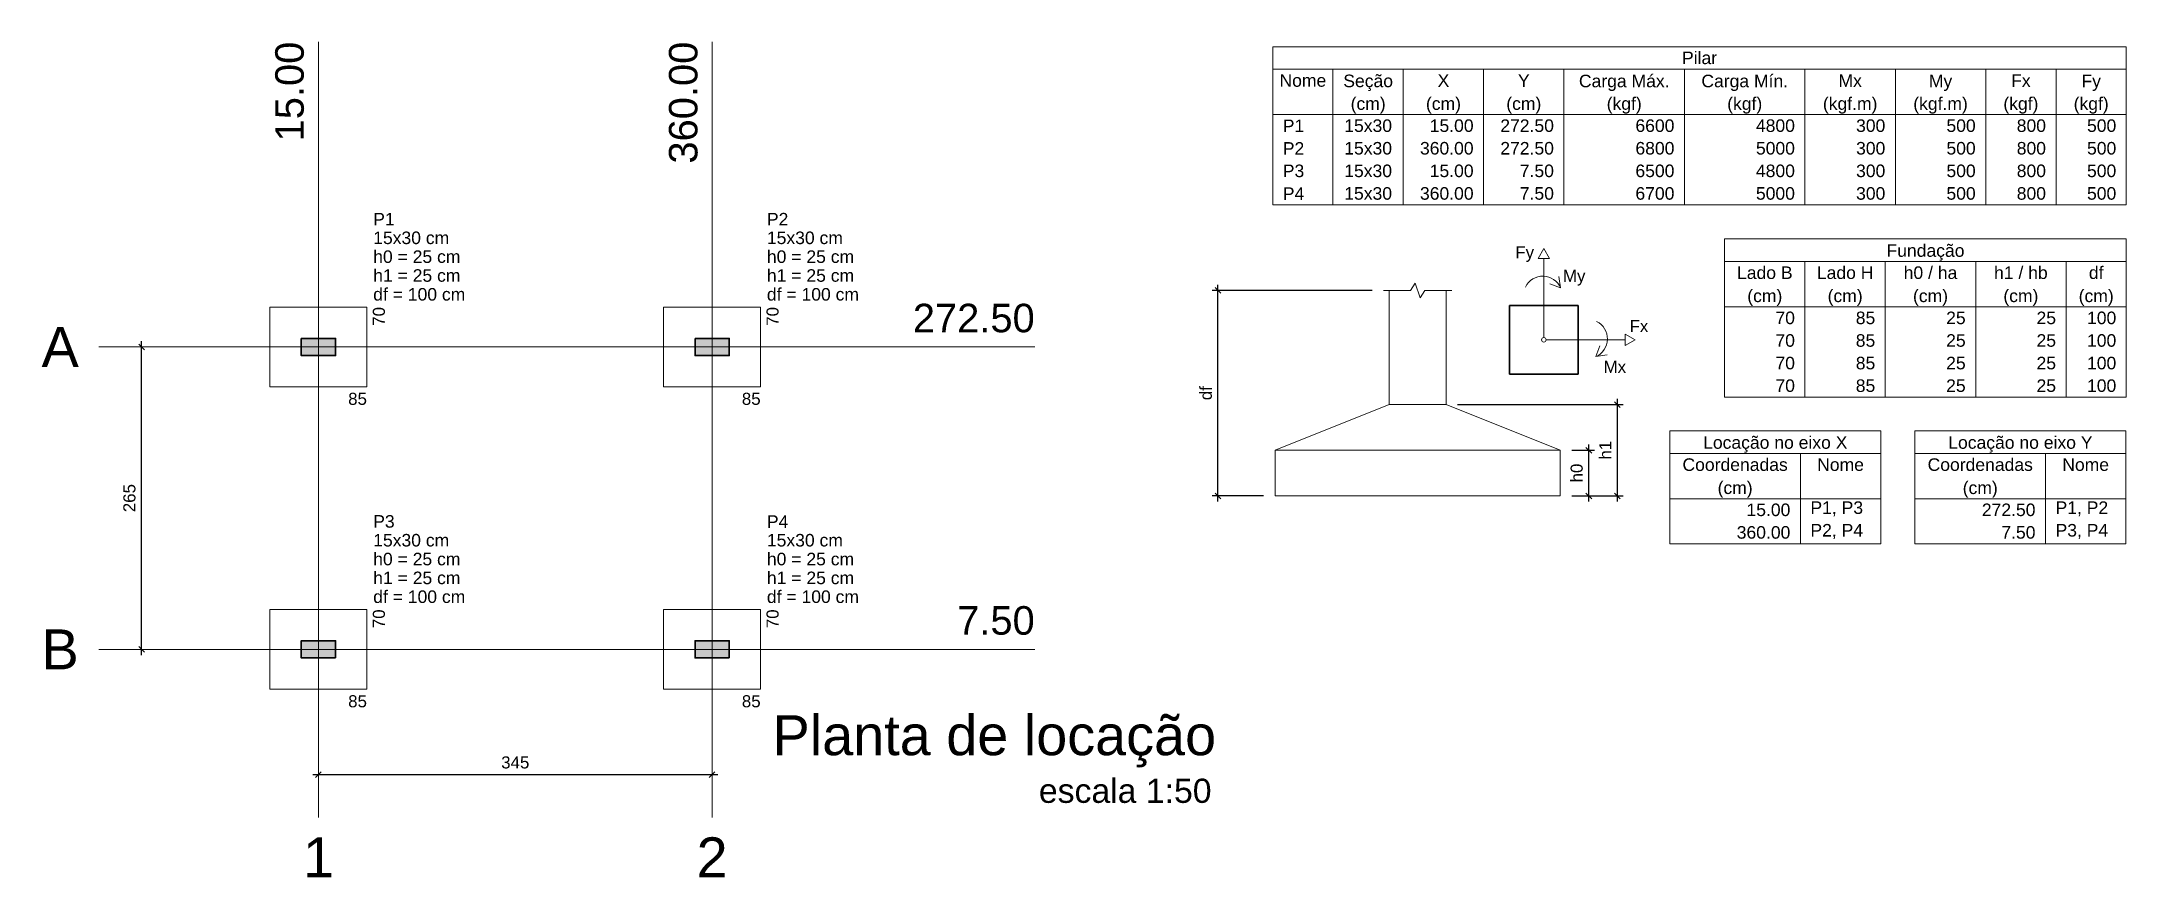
# Model space of a CAD drawing. Header units: millimetres. Extents: x 6 to 142, y -85 to 56.
# Drawn here: x 5.53 to 42.07, y 37.44 to 52.09 of the extents above; entities that cross this region are included whole.
import ezdxf

# ---------------------------------------------------------------- set-up
doc = ezdxf.new("R2010")
doc.units = ezdxf.units.MM
for name, color, linetype, lineweight in [('LC-Cotas', 7, 'Continuous', 5), ('LC-Eixos', 7, 'Continuous', 5), ('LC-Hachuras dos pilares', 9, 'Continuous', 5), ('LC-Seção das fundações', 7, 'Continuous', 5), ('LC-Seção dos pilares', 4, 'Continuous', 30), ('LC-Tabelas', 1, 'Continuous', 20), ('LC-Textos', 3, 'Continuous', 20), ('LC-Textos das tabelas', 5, 'Continuous', 5)]:
    doc.layers.add(name, color=color, linetype=linetype, lineweight=lineweight)
doc.styles.add('Arial', font='arial.ttf')
doc.styles.get("Standard").update_dxf_attribs({"font": 'arial.ttf'})
doc.dimstyles.new('UM_1.000000', dxfattribs={"dimtxt": 0.18, "dimasz": 0.1, "dimexe": 0.1, "dimexo": 0.2, "dimgap": 0, "dimtad": 1, "dimtih": 1, "dimtoh": 1, "dimdec": 1, "dimzin": 0, "dimdsep": 46, "dimtxsty": 'Standard', "dimblk": 'CLOSED', "dimblk1": 'CLOSED', "dimblk2": 'CLOSED', "dimcen": 0.09, "dimdle": 0.1, "dimadec": 1, "dimazin": 2, "dimtfac": 1, "dimtdec": 4, "dimtofl": 0, "dimtmove": 0, "dimatfit": 3, "dimldrblk": 'CLOSED', "dimfxl": 1, "dimtolj": 1, "dimarcsym": 0})
doc.dimstyles.new('UM_50.000000', dxfattribs={"dimtxt": 0.18, "dimasz": 0.1, "dimexe": 0.1, "dimexo": 0.2, "dimgap": 0, "dimtad": 1, "dimtih": 1, "dimtoh": 1, "dimdec": 1, "dimlfac": 50, "dimzin": 0, "dimdsep": 46, "dimtxsty": 'Standard', "dimblk": 'CLOSED', "dimblk1": 'CLOSED', "dimblk2": 'CLOSED', "dimcen": 0.09, "dimdle": 0.1, "dimadec": 1, "dimazin": 2, "dimtfac": 1, "dimtdec": 4, "dimtofl": 0, "dimtmove": 0, "dimatfit": 3, "dimldrblk": 'CLOSED', "dimfxl": 1, "dimtolj": 1, "dimarcsym": 0})

msp = doc.modelspace()

# ---------------------------------------------------------------- texts
at = {"layer": 'LC-Textos', "attachment_point": 9, "rotation": 90.00021, "line_spacing_factor": 0.798, "style": 'Arial'}
for s, insert, char_height, width in [('15.00', (10.1322, 52.0889), 0.5, 3), ('360.00', (17.0322, 52.0889), 0.5, 3.6), ('70', (11.5503, 47.4389), 0.2118, 0.50832), ('70', (18.4503, 47.4389), 0.2118, 0.50832), ('70', (11.5503, 42.1389), 0.2118, 0.50832), ('70', (18.4503, 42.1389), 0.2118, 0.50832)]:
    msp.add_mtext(s, dxfattribs=dict(at, insert=insert, char_height=char_height, width=width))
at = {"layer": 'LC-Textos', "line_spacing_factor": 0.798, "style": 'Arial'}
for s, insert, char_height, width, attachment_point in [('P1', (11.3422, 48.8685), 0.22, 0.528, 7), ('P2', (18.2422, 48.8685), 0.22, 0.528, 7), ('15x30 cm', (11.3422, 48.5385), 0.22, 2.112, 7), ('15x30 cm', (18.2422, 48.5385), 0.22, 2.112, 7), ('h0 = 25 cm', (11.3422, 48.2085), 0.22, 2.64, 7), ('h0 = 25 cm', (18.2422, 48.2085), 0.22, 2.64, 7), ('Fy', (31.3595, 48.2289), 0.2118, 0.50832, 7), ('h1 = 25 cm', (11.3422, 47.8785), 0.22, 2.64, 7), ('h1 = 25 cm', (18.2422, 47.8785), 0.22, 2.64, 7), ('My', (32.1945, 47.8149), 0.2118, 0.50832, 7), ('df = 100 cm', (11.3422, 47.5485), 0.22, 2.904, 7), ('df = 100 cm', (18.2422, 47.5485), 0.22, 2.904, 7), ('272.50', (22.9362, 46.9889), 0.5, 3.6, 9), ('Fx', (33.3615, 46.9988), 0.2118, 0.50832, 7), ('A', (6.1822, 46.3889), 0.7, 0.84, 9), ('Mx', (32.9065, 46.2848), 0.2118, 0.50832, 7), ('85', (11.2322, 45.7208), 0.2118, 0.50832, 9), ('85', (18.1322, 45.7208), 0.2118, 0.50832, 9), ('P3', (11.3422, 43.5685), 0.22, 0.528, 7), ('P4', (18.2422, 43.5685), 0.22, 0.528, 7), ('h0 = 25 cm', (11.3422, 42.9085), 0.22, 2.64, 7), ('15x30 cm', (11.3422, 43.2385), 0.22, 2.112, 7), ('h0 = 25 cm', (18.2422, 42.9085), 0.22, 2.64, 7), ('15x30 cm', (18.2422, 43.2385), 0.22, 2.112, 7), ('h1 = 25 cm', (11.3422, 42.5785), 0.22, 2.64, 7), ('h1 = 25 cm', (18.2422, 42.5785), 0.22, 2.64, 7), ('df = 100 cm', (11.3422, 42.2485), 0.22, 2.904, 7), ('df = 100 cm', (18.2422, 42.2485), 0.22, 2.904, 7), ('7.50', (22.9362, 41.6889), 0.5, 2.4, 9), ('B', (6.1822, 41.0889), 0.7, 0.84, 9), ('85', (11.2322, 40.4208), 0.2118, 0.50832, 9), ('85', (18.1322, 40.4208), 0.2118, 0.50832, 9), ('Planta de locação', (26.1153, 39.3682), 0.7, 14.28, 9), ('escala 1:50', (26.0355, 38.7426), 0.4236, 5.59152, 9), ('1', (10.3822, 37.4439), 0.7, 0.84, 8), ('2', (17.2822, 37.4439), 0.7, 0.84, 8)]:
    msp.add_mtext(s, dxfattribs=dict(at, insert=insert, char_height=char_height, width=width, attachment_point=attachment_point))
at = {"layer": 'LC-Textos das tabelas', "char_height": 0.22, "line_spacing_factor": 0.798, "style": 'Arial'}
for s, insert, width, attachment_point in [('Pilar', (34.5881, 51.6924), 1.32, 8), ('Nome', (27.6361, 51.2964), 1.056, 8), ('Seção', (28.7801, 51.2238), 1.32, 8), ('X', (30.1001, 51.2964), 0.264, 8), ('Y', (31.5081, 51.2964), 0.264, 8), ('Carga Máx.', (33.2681, 51.2238), 2.64, 8), ('Carga Mín.', (35.3801, 51.2238), 2.64, 8), ('Mx', (37.2281, 51.2964), 0.528, 8), ('Fx', (40.2201, 51.2964), 0.528, 8), ('My', (38.8121, 51.2238), 0.528, 8), ('Fy', (41.4521, 51.2238), 0.528, 8), ('(cm)', (28.7801, 50.8278), 1.056, 8), ('(cm)', (30.1001, 50.8278), 1.056, 8), ('(cm)', (31.5081, 50.8278), 1.056, 8), ('(kgf)', (33.2681, 50.8278), 1.32, 8), ('(kgf)', (35.3801, 50.8278), 1.32, 8), ('(kgf.m)', (37.2281, 50.8278), 1.848, 8), ('(kgf.m)', (38.8121, 50.8278), 1.848, 8), ('(kgf)', (40.2201, 50.8278), 1.32, 8), ('(kgf)', (41.4521, 50.8278), 1.32, 8), ('P1', (27.2841, 50.5044), 0.528, 7), ('15x30', (28.7801, 50.5044), 1.32, 8), ('15.00', (30.6281, 50.5044), 1.32, 9), ('272.50', (32.0361, 50.5044), 1.584, 9), ('6600', (34.1481, 50.5044), 1.056, 9), ('4800', (36.2601, 50.5044), 1.056, 9), ('300', (37.8441, 50.5044), 0.792, 9), ('500', (39.4281, 50.5044), 0.792, 9), ('800', (40.6601, 50.5044), 0.792, 9), ('500', (41.8921, 50.5044), 0.792, 9), ('P2', (27.2841, 50.1084), 0.528, 7), ('15x30', (28.7801, 50.1084), 1.32, 8), ('360.00', (30.6281, 50.1084), 1.584, 9), ('272.50', (32.0361, 50.1084), 1.584, 9), ('6800', (34.1481, 50.1084), 1.056, 9), ('5000', (36.2601, 50.1084), 1.056, 9), ('300', (37.8441, 50.1084), 0.792, 9), ('500', (39.4281, 50.1084), 0.792, 9), ('800', (40.6601, 50.1084), 0.792, 9), ('500', (41.8921, 50.1084), 0.792, 9), ('P3', (27.2841, 49.7124), 0.528, 7), ('15x30', (28.7801, 49.7124), 1.32, 8), ('15.00', (30.6281, 49.7124), 1.32, 9), ('7.50', (32.0361, 49.7124), 1.056, 9), ('6500', (34.1481, 49.7124), 1.056, 9), ('4800', (36.2601, 49.7124), 1.056, 9), ('300', (37.8441, 49.7124), 0.792, 9), ('500', (39.4281, 49.7124), 0.792, 9), ('800', (40.6601, 49.7124), 0.792, 9), ('500', (41.8921, 49.7124), 0.792, 9), ('P4', (27.2841, 49.3164), 0.528, 7), ('15x30', (28.7801, 49.3164), 1.32, 8), ('360.00', (30.6281, 49.3164), 1.584, 9), ('7.50', (32.0361, 49.3164), 1.056, 9), ('6700', (34.1481, 49.3164), 1.056, 9), ('5000', (36.2601, 49.3164), 1.056, 9), ('300', (37.8441, 49.3164), 0.792, 9), ('500', (39.4281, 49.3164), 0.792, 9), ('800', (40.6601, 49.3164), 0.792, 9), ('500', (41.8921, 49.3164), 0.792, 9), ('Fundação', (38.5481, 48.2508), 2.112, 8), ('Lado B', (35.7321, 47.9274), 1.584, 8), ('Lado H', (37.1401, 47.9274), 1.584, 8), ('h0 / ha', (38.6361, 47.9274), 1.848, 8), ('h1 / hb', (40.2201, 47.9274), 1.848, 8), ('df', (41.5401, 47.9274), 0.528, 8), ('(cm)', (35.7321, 47.4588), 1.056, 8), ('(cm)', (37.1401, 47.4588), 1.056, 8), ('(cm)', (38.6361, 47.4588), 1.056, 8), ('(cm)', (40.2201, 47.4588), 1.056, 8), ('(cm)', (41.5401, 47.4588), 1.056, 8), ('70', (36.2601, 47.1354), 0.528, 9), ('85', (37.6681, 47.1354), 0.528, 9), ('25', (39.2521, 47.1354), 0.528, 9), ('25', (40.8361, 47.1354), 0.528, 9), ('100', (41.8921, 47.1354), 0.792, 9), ('70', (36.2601, 46.7394), 0.528, 9), ('85', (37.6681, 46.7394), 0.528, 9), ('25', (39.2521, 46.7394), 0.528, 9), ('25', (40.8361, 46.7394), 0.528, 9), ('100', (41.8921, 46.7394), 0.792, 9), ('70', (36.2601, 46.3434), 0.528, 9), ('85', (37.6681, 46.3434), 0.528, 9), ('25', (39.2521, 46.3434), 0.528, 9), ('25', (40.8361, 46.3434), 0.528, 9), ('100', (41.8921, 46.3434), 0.792, 9), ('70', (36.2601, 45.9474), 0.528, 9), ('85', (37.6681, 45.9474), 0.528, 9), ('25', (39.2521, 45.9474), 0.528, 9), ('25', (40.8361, 45.9474), 0.528, 9), ('100', (41.8921, 45.9474), 0.792, 9), ('Locação no eixo X', (35.9156, 44.887), 4.488, 8), ('Locação no eixo Y', (40.2116, 44.887), 4.488, 8), ('Coordenadas', (35.2116, 44.5636), 2.904, 8), ('Nome', (37.0596, 44.5636), 1.056, 8), ('Coordenadas', (39.5076, 44.5636), 2.904, 8), ('Nome', (41.3556, 44.5636), 1.056, 8), ('(cm)', (35.2116, 44.095), 1.056, 8), ('(cm)', (39.5076, 44.095), 1.056, 8), ('15.00', (36.1796, 43.7716), 1.32, 9), ('P1, P3', (36.5316, 43.7716), 1.584, 7), ('272.50', (40.4756, 43.7716), 1.584, 9), ('P1, P2', (40.8276, 43.7716), 1.584, 7), ('360.00', (36.1796, 43.3756), 1.584, 9), ('P2, P4', (36.5316, 43.3756), 1.584, 7), ('7.50', (40.4756, 43.3756), 1.056, 9), ('P3, P4', (40.8276, 43.3756), 1.584, 7)]:
    msp.add_mtext(s, dxfattribs=dict(at, insert=insert, width=width, attachment_point=attachment_point))

# ---------------------------------------------------------------- blocks, each defined once
blk = doc.blocks.new('_OBLIQUE')
at = {"color": 0, "linetype": 'ByBlock', "lineweight": -2}
blk.add_line((-0.5, -0.5), (0.5, 0.5), dxfattribs=at)
blk = doc.blocks.new('*D9')
at = {"layer": 'Defpoints', "color": 0, "transparency": 16777216}
for p in [(7.282, 46.739), (7.282, 46.739), (7.282, 41.439)]:
    blk.add_point(p, dxfattribs=at)
at = {"layer": 'LC-Cotas', "color": 0, "lineweight": -2, "transparency": 16777216}
blk.add_line((7.282, 41.339), (7.282, 46.839), dxfattribs=at)
at = {"layer": 'LC-Cotas', "color": 0, "lineweight": -2, "transparency": 16777216, "xscale": 0.1, "yscale": 0.1, "zscale": 0.1}
for p, rotation in [((7.282, 46.739), 90), ((7.282, 41.439), 270)]:
    blk.add_blockref('_OBLIQUE', p, dxfattribs=dict(at, rotation=rotation))
at = {"layer": 'LC-Cotas', "transparency": 16777216, "insert": (7.07, 44.089), "char_height": 0.2118, "attachment_point": 5, "rotation": 90, "style": 'Arial'}
blk.add_mtext('\\A1;265', dxfattribs=at)
blk = doc.blocks.new('*D10')
at = {"layer": 'Defpoints', "color": 0, "transparency": 16777216}
for p in [(10.382, 39.244), (17.282, 39.244), (17.282, 39.244)]:
    blk.add_point(p, dxfattribs=at)
at = {"layer": 'LC-Cotas', "color": 0, "lineweight": -2, "transparency": 16777216}
blk.add_line((10.282, 39.244), (17.382, 39.244), dxfattribs=at)
at = {"layer": 'LC-Cotas', "color": 0, "lineweight": -2, "transparency": 16777216, "xscale": 0.1, "yscale": 0.1, "zscale": 0.1, "rotation": 180}
blk.add_blockref('_OBLIQUE', (10.382, 39.244), dxfattribs=at)
at = {"layer": 'LC-Cotas', "color": 0, "lineweight": -2, "transparency": 16777216, "xscale": 0.1, "yscale": 0.1, "zscale": 0.1}
blk.add_blockref('_OBLIQUE', (17.282, 39.244), dxfattribs=at)
at = {"layer": 'LC-Cotas', "transparency": 16777216, "insert": (13.832, 39.456), "char_height": 0.2118, "attachment_point": 5, "rotation": 0.0057, "style": 'Arial'}
blk.add_mtext('\\A1;345', dxfattribs=at)
blk = doc.blocks.new('*D6')
at = {"layer": 'Defpoints', "color": 0, "linetype": 'Continuous', "transparency": 16777216}
for p in [(26.148, 47.729), (29.048, 47.729), (27.148, 44.129)]:
    blk.add_point(p, dxfattribs=at)
at = {"layer": 'LC-Cotas', "color": 0, "linetype": 'Continuous', "lineweight": -2, "transparency": 16777216}
for p, q in [((28.848, 47.729), (26.048, 47.729)), ((26.148, 44.029), (26.148, 47.829)), ((26.948, 44.129), (26.048, 44.129))]:
    blk.add_line(p, q, dxfattribs=at)
at = {"layer": 'LC-Cotas', "color": 0, "linetype": 'Continuous', "lineweight": -2, "transparency": 16777216, "xscale": 0.1, "yscale": 0.1, "zscale": 0.1}
for p, rotation in [((26.148, 47.729), 90), ((26.148, 44.129), 270)]:
    blk.add_blockref('_OBLIQUE', p, dxfattribs=dict(at, rotation=rotation))
at = {"layer": 'LC-Cotas', "linetype": 'Continuous', "transparency": 16777216, "insert": (25.936, 45.929), "char_height": 0.2118, "attachment_point": 5, "rotation": 90, "style": 'Arial'}
blk.add_mtext('\\A1;df', dxfattribs=at)
blk = doc.blocks.new('*D7')
at = {"layer": 'Defpoints', "color": 0, "linetype": 'Continuous', "transparency": 16777216}
for p in [(32.148, 44.929), (32.648, 44.929), (32.148, 44.129)]:
    blk.add_point(p, dxfattribs=at)
at = {"layer": 'LC-Cotas', "color": 0, "linetype": 'Continuous', "lineweight": -2, "transparency": 16777216}
for p, q in [((32.648, 44.029), (32.648, 45.029)), ((32.348, 44.929), (32.748, 44.929)), ((32.348, 44.129), (32.748, 44.129))]:
    blk.add_line(p, q, dxfattribs=at)
at = {"layer": 'LC-Cotas', "color": 0, "linetype": 'Continuous', "lineweight": -2, "transparency": 16777216, "xscale": 0.1, "yscale": 0.1, "zscale": 0.1}
for p, rotation in [((32.648, 44.929), 90), ((32.648, 44.129), 270)]:
    blk.add_blockref('_OBLIQUE', p, dxfattribs=dict(at, rotation=rotation))
at = {"layer": 'LC-Cotas', "linetype": 'Continuous', "transparency": 16777216, "insert": (32.436, 44.529), "char_height": 0.2118, "attachment_point": 5, "rotation": 90, "style": 'Arial'}
blk.add_mtext('\\A1;h0', dxfattribs=at)
blk = doc.blocks.new('*D8')
at = {"layer": 'Defpoints', "color": 0, "linetype": 'Continuous', "transparency": 16777216}
for p in [(30.148, 45.729), (33.148, 45.729), (32.148, 44.129)]:
    blk.add_point(p, dxfattribs=at)
at = {"layer": 'LC-Cotas', "color": 0, "linetype": 'Continuous', "lineweight": -2, "transparency": 16777216}
for p, q in [((30.348, 45.729), (33.248, 45.729)), ((33.148, 44.029), (33.148, 45.829)), ((32.348, 44.129), (33.248, 44.129))]:
    blk.add_line(p, q, dxfattribs=at)
at = {"layer": 'LC-Cotas', "color": 0, "linetype": 'Continuous', "lineweight": -2, "transparency": 16777216, "xscale": 0.1, "yscale": 0.1, "zscale": 0.1}
for p, rotation in [((33.148, 45.729), 90), ((33.148, 44.129), 270)]:
    blk.add_blockref('_OBLIQUE', p, dxfattribs=dict(at, rotation=rotation))
at = {"layer": 'LC-Cotas', "linetype": 'Continuous', "transparency": 16777216, "insert": (32.936, 44.929), "char_height": 0.2118, "attachment_point": 5, "rotation": 90, "style": 'Arial'}
blk.add_mtext('\\A1;h1', dxfattribs=at)

# ---------------------------------------------------------------- dimensions: what is measured, and where the dimension line sits
at = {"layer": 'LC-Cotas', "linetype": 'Continuous'}
for base, p1, p2, text, picture, middle in [((26.148, 47.7286), (27.148, 44.1286), (29.048, 47.7286), 'df', '*D6', (25.9362, 45.9286)), ((33.148, 45.7286), (32.148, 44.1286), (30.148, 45.7286), 'h1', '*D8', (32.9362, 44.9286)), ((32.648, 44.9286), (32.148, 44.1286), (32.148, 44.9286), 'h0', '*D7', (32.4362, 44.5286))]:
    dim = msp.add_linear_dim(base=base, p1=p1, p2=p2, angle=90, text=text, dimstyle='UM_1.000000', override={"dimtxt": 0.2118, "dimasz": 0.1, "dimexe": 0.1, "dimexo": 0.2, "dimtad": 1, "dimtih": 0, "dimtoh": 0, "dimdec": 1, "dimlfac": 1, "dimzin": 8, "dimtxsty": 'Arial', "dimblk": 'OBLIQUE', "dimblk1": 'OBLIQUE', "dimblk2": 'OBLIQUE', "dimsah": 1, "dimdle": 0.1, "dimse1": 0, "dimse2": 0, "dimclrt": 256, "dimadec": 1, "dimazin": 3, "dimtmove": 2, "dimldrblk": 'OBLIQUE'}, dxfattribs=at)
    dim.commit()
    dim.dimension.update_dxf_attribs({"geometry": picture, "text_midpoint": middle, "dimtype": 160, "text_rotation": 90})
at = {"layer": 'LC-Cotas'}
dim = msp.add_linear_dim(base=(7.2822, 46.7389), p1=(7.2822, 41.4389), p2=(7.2822, 46.7389), angle=90, dimstyle='UM_50.000000', override={"dimtxt": 0.2118, "dimasz": 0.1, "dimexe": 0.1, "dimexo": 0.2, "dimtad": 1, "dimtih": 0, "dimtoh": 0, "dimdec": 1, "dimlfac": 50, "dimzin": 8, "dimtxsty": 'Arial', "dimblk": 'OBLIQUE', "dimblk1": 'OBLIQUE', "dimblk2": 'OBLIQUE', "dimsah": 1, "dimdle": 0.1, "dimse1": 1, "dimse2": 1, "dimclrt": 256, "dimadec": 1, "dimazin": 3, "dimtmove": 2, "dimldrblk": 'OBLIQUE'}, dxfattribs=at)
dim.commit()
dim.dimension.update_dxf_attribs({"geometry": '*D9', "text_midpoint": (7.0704, 44.0889), "dimtype": 160, "text_rotation": 90})
dim = msp.add_linear_dim(base=(17.2822, 39.2442), p1=(10.3822, 39.2442), p2=(17.2822, 39.2442), dimstyle='UM_50.000000', override={"dimtxt": 0.2118, "dimasz": 0.1, "dimexe": 0.1, "dimexo": 0.2, "dimtad": 1, "dimtih": 0, "dimtoh": 0, "dimdec": 1, "dimlfac": 50, "dimzin": 8, "dimtxsty": 'Arial', "dimblk": 'OBLIQUE', "dimblk1": 'OBLIQUE', "dimblk2": 'OBLIQUE', "dimsah": 1, "dimdle": 0.1, "dimse1": 1, "dimse2": 1, "dimclrt": 256, "dimadec": 1, "dimazin": 3, "dimtmove": 2, "dimldrblk": 'OBLIQUE'}, dxfattribs=at)
dim.commit()
dim.dimension.update_dxf_attribs({"geometry": '*D10', "text_midpoint": (13.8322, 39.456), "dimtype": 160, "text_rotation": 0.00573})

# ---------------------------------------------------------------- hatches: boundary and pattern name
at = {"layer": 'LC-Hachuras dos pilares', "linetype": 'Continuous'}
for points in [[(10.0822, 46.8889), (10.0822, 46.5889), (10.6822, 46.5889), (10.6822, 46.8889), (10.0822, 46.8889)], [(16.9822, 46.8889), (16.9822, 46.5889), (17.5822, 46.5889), (17.5822, 46.8889), (16.9822, 46.8889)], [(10.6822, 41.2889), (10.6822, 41.5889), (10.0822, 41.5889), (10.0822, 41.2889), (10.6822, 41.2889)], [(17.5822, 41.2889), (17.5822, 41.5889), (16.9822, 41.5889), (16.9822, 41.2889), (17.5822, 41.2889)]]:
    msp.add_hatch(color=256, dxfattribs=at).paths.add_polyline_path(points)

# ---------------------------------------------------------------- linework, layer by layer
at = {"layer": 'LC-Cotas'}
for p, q in [((31.8586, 48.4639), (31.7586, 48.2909)), ((31.7586, 48.2909), (31.9586, 48.2909)), ((31.8586, 48.4639), (31.9586, 48.2909)), ((31.8586, 47.4639), (31.8586, 48.2909)), ((32.1536, 47.7769), (32.1196, 47.9739)), ((32.1536, 47.7769), (31.9656, 47.8449)), ((31.8586, 46.9039), (31.8586, 47.4639)), ((31.8986, 46.8639), (32.4586, 46.8639)), ((32.4586, 46.8639), (33.2856, 46.8639)), ((33.4586, 46.8639), (33.2856, 46.9639)), ((33.2856, 46.7639), (33.2856, 46.9639)), ((33.4586, 46.8639), (33.2856, 46.7639)), ((32.7716, 46.5689), (32.8396, 46.7569)), ((32.7716, 46.5689), (32.9686, 46.6029))]:
    msp.add_line(p, q, dxfattribs=at)
msp.add_circle((31.8586, 46.8639), 0.04, dxfattribs=at)
for centre, start, end in [((31.8416, 47.6389), 23.81409, 153.81711), ((32.6336, 46.8809), 293.81409, 63.81711)]:
    msp.add_arc(centre, 0.341, start, end, dxfattribs=at)
at = {"layer": 'LC-Eixos'}
for p, q in [((10.3822, 52.0889), (10.3822, 38.4942)), ((17.2822, 52.0889), (17.2822, 38.4942)), ((6.5322, 46.7389), (22.9362, 46.7389)), ((6.5322, 41.4389), (22.9362, 41.4389))]:
    msp.add_line(p, q, dxfattribs=at)
at = {"layer": 'LC-Seção das fundações'}
for p, q in [((9.5322, 46.0389), (9.5322, 47.4389)), ((9.5322, 47.4389), (11.2322, 47.4389)), ((11.2322, 47.4389), (11.2322, 46.0389)), ((16.4322, 46.0389), (16.4322, 47.4389)), ((16.4322, 47.4389), (18.1322, 47.4389)), ((18.1322, 47.4389), (18.1322, 46.0389)), ((11.2322, 46.0389), (9.5322, 46.0389)), ((18.1322, 46.0389), (16.4322, 46.0389)), ((9.5322, 42.1389), (11.2322, 42.1389)), ((9.5322, 40.7389), (9.5322, 42.1389)), ((11.2322, 42.1389), (11.2322, 40.7389)), ((16.4322, 42.1389), (18.1322, 42.1389)), ((16.4322, 40.7389), (16.4322, 42.1389)), ((18.1322, 42.1389), (18.1322, 40.7389)), ((11.2322, 40.7389), (9.5322, 40.7389)), ((18.1322, 40.7389), (16.4322, 40.7389))]:
    msp.add_line(p, q, dxfattribs=at)
at = {"layer": 'LC-Seção das fundações', "linetype": 'Continuous'}
for p, q in [((29.148, 45.7286), (30.148, 45.7286)), ((27.148, 44.9286), (32.148, 44.9286))]:
    msp.add_line(p, q, dxfattribs=at)
for points in [[(29.148, 47.7286), (29.148, 45.7286), (27.148, 44.9286), (27.148, 44.1286), (32.148, 44.1286), (32.148, 44.9286), (30.148, 45.7286), (30.148, 47.7286)], [(29.048, 47.7286), (29.522, 47.7286), (29.606, 47.8546), (29.69, 47.6026), (29.774, 47.7286), (30.248, 47.7286)]]:
    msp.add_lwpolyline(points, dxfattribs=at)
at = {"layer": 'LC-Seção dos pilares'}
for points in [[(31.2586, 46.2639), (32.4586, 46.2639), (32.4586, 47.4639), (31.2586, 47.4639), (31.2586, 46.2639)], [(10.0822, 46.8889), (10.0822, 46.5889), (10.6822, 46.5889), (10.6822, 46.8889), (10.0822, 46.8889)], [(16.9822, 46.8889), (16.9822, 46.5889), (17.5822, 46.5889), (17.5822, 46.8889), (16.9822, 46.8889)], [(10.6822, 41.2889), (10.6822, 41.5889), (10.0822, 41.5889), (10.0822, 41.2889), (10.6822, 41.2889)], [(17.5822, 41.2889), (17.5822, 41.5889), (16.9822, 41.5889), (16.9822, 41.2889), (17.5822, 41.2889)]]:
    msp.add_lwpolyline(points, close=True, dxfattribs=at)
at = {"layer": 'LC-Tabelas'}
for p, q in [((27.1079, 52.0006), (42.0679, 52.0006)), ((27.1079, 52.0006), (27.1079, 49.2286)), ((42.0679, 52.0006), (42.0679, 51.6046)), ((27.1079, 51.6046), (42.0679, 51.6046)), ((28.1639, 51.6046), (28.1639, 49.2286)), ((29.3959, 51.6046), (29.3959, 49.2286)), ((30.8039, 51.6046), (30.8039, 49.2286)), ((32.2119, 51.6046), (32.2119, 49.2286)), ((34.3239, 51.6046), (34.3239, 49.2286)), ((36.4359, 51.6046), (36.4359, 49.2286)), ((38.0199, 51.6046), (38.0199, 49.2286)), ((39.6039, 51.6046), (39.6039, 49.2286)), ((40.8359, 51.6046), (40.8359, 49.2286)), ((42.0679, 51.6046), (42.0679, 49.2286)), ((27.1079, 50.8126), (42.0679, 50.8126)), ((27.1079, 49.2286), (42.0679, 49.2286)), ((35.0279, 48.6316), (42.0679, 48.6316)), ((35.0279, 48.6316), (35.0279, 45.8596)), ((42.0679, 48.6316), (42.0679, 45.8596)), ((42.0679, 48.6316), (42.0679, 48.2356)), ((35.0279, 48.2356), (42.0679, 48.2356)), ((36.4359, 48.2356), (36.4359, 45.8596)), ((37.8439, 48.2356), (37.8439, 45.8596)), ((39.4279, 48.2356), (39.4279, 45.8596)), ((41.0119, 48.2356), (41.0119, 45.8596)), ((35.0279, 47.4436), (42.0679, 47.4436)), ((35.0279, 45.8596), (42.0679, 45.8596)), ((34.0674, 45.2678), (37.7634, 45.2678)), ((34.0674, 45.2678), (34.0674, 43.2878)), ((37.7634, 45.2678), (37.7634, 43.2878)), ((38.3634, 45.2678), (42.0594, 45.2678)), ((38.3634, 45.2678), (38.3634, 43.2878)), ((42.0594, 45.2678), (42.0594, 43.2878)), ((34.0674, 44.8718), (37.7634, 44.8718)), ((36.3554, 44.8718), (36.3554, 43.2878)), ((38.3634, 44.8718), (42.0594, 44.8718)), ((40.6514, 44.8718), (40.6514, 43.2878)), ((34.0674, 44.0798), (37.7634, 44.0798)), ((38.3634, 44.0798), (42.0594, 44.0798)), ((34.0674, 43.2878), (37.7634, 43.2878)), ((38.3634, 43.2878), (42.0594, 43.2878))]:
    msp.add_line(p, q, dxfattribs=at)

msp.set_redraw_order([(e.dxf.handle, doc.entitydb.next_handle()) for e in msp.query("TEXT MTEXT ATTDEF DIMENSION ARC_DIMENSION")])  # texts and dimensions are drawn at this point

doc.saveas('drawing.dxf')
